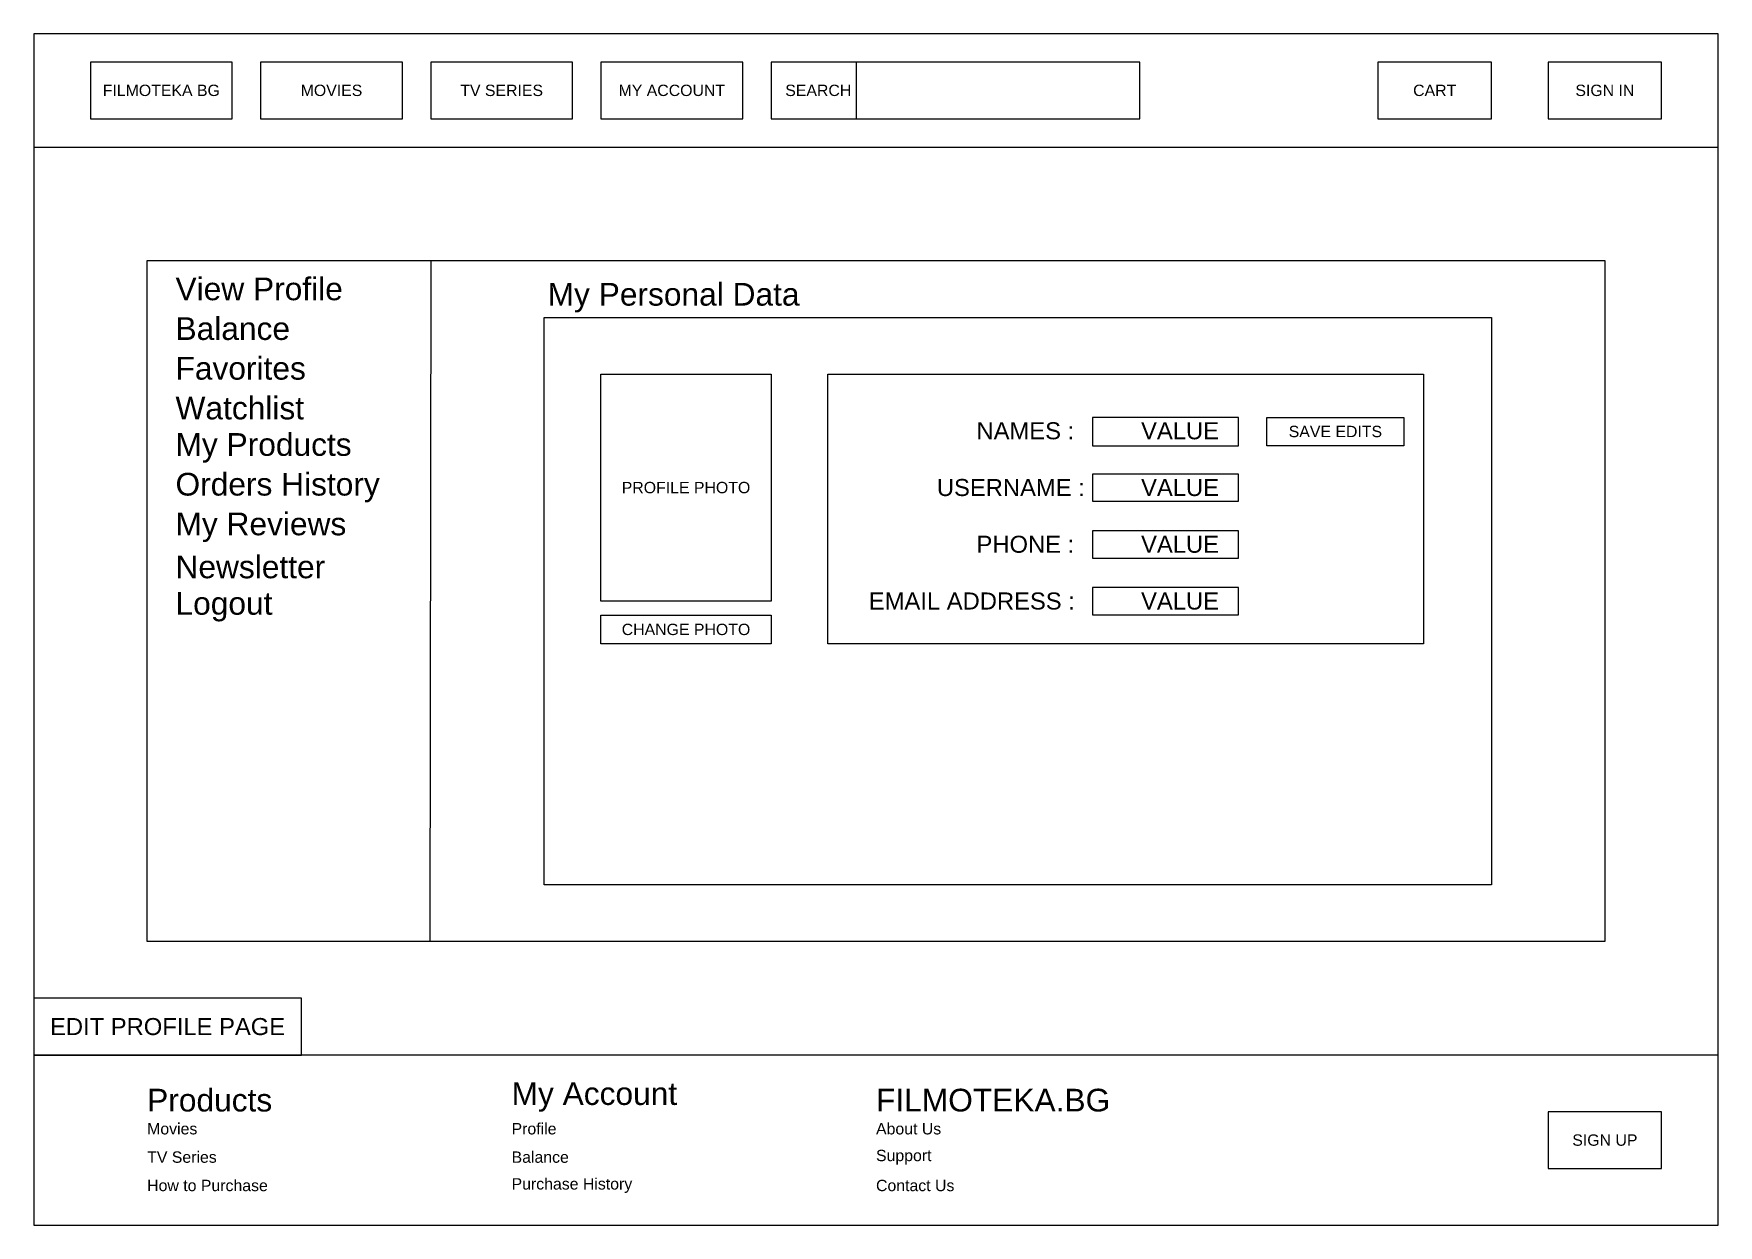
# Model space of a CAD drawing. Header units: inches. Extents: x 698 to 1619, y 429 to 1299.
# Drawn here: x 1014.8 to 1311.8, y 868.9 to 1078.9 of the extents above; entities that cross this region are included whole.
import ezdxf

# ---------------------------------------------------------------- set-up
doc = ezdxf.new("R2010")
doc.units = ezdxf.units.IN
doc.header["$MEASUREMENT"] = 0
doc.styles.get("Standard").update_dxf_attribs({"font": 'arial.ttf'})

msp = doc.modelspace()

# ---------------------------------------------------------------- texts
for s, width, insert, char_height, attachment_point in [('FILMOTEKA BG', 23.0842, (1037.29, 1068.89), 2, 5), ('MOVIES', 23.0842, (1067.29, 1068.89), 2, 5), ('TV SERIES', 23.0842, (1097.29, 1068.89), 2, 5), ('MY ACCOUNT', 23.0842, (1127.29, 1068.89), 2, 5), ('SEARCH', 23.0842, (1147.29, 1068.89), 2, 4), ('CART', 23.0842, (1261.79, 1068.89), 2, 5), ('SIGN IN', 23.0842, (1291.79, 1068.89), 2, 5), ('My Personal Data', 55.1136, (1105.4, 1032.36), 4, 4), ('^I      NAMES :^IVALUE', 89.2272, (1162.02, 1008.89), 3, 4), ('SAVE EDITS', 30.346, (1244.28, 1008.77), 2, 5), ('PROFILE PHOTO', 23.0842, (1129.79, 998.89), 2, 5), ('^IUSERNAME :^IVALUE', 89.2272, (1162.02, 998.89), 3, 4), ('^I      PHONE :^IVALUE', 89.2272, (1162.02, 988.89), 3, 4), ('EMAIL ADDRESS :^IVALUE', 89.2272, (1162.02, 978.89), 3, 4), ('CHANGE PHOTO', 23.0842, (1129.79, 973.89), 2, 5), ('My Account', 30.4886, (1099.04, 888.89), 4, 7), ('Products', 23.0842, (1034.79, 888.89), 4, 7), ('FILMOTEKA.BG', 23.0842, (1163.29, 888.89), 4, 7), ('SIGN UP', 23.0842, (1291.79, 883.89), 2, 5)]:
    msp.add_mtext_dynamic_manual_height_columns(s, width=width, gutter_width=1, heights=[0], dxfattribs=dict(insert=insert, char_height=char_height, attachment_point=attachment_point))
at = {"color": 1}
for s, width, insert, char_height, attachment_point in [('View Profile', 36.4583, (1039.79, 1033.89), 4, 4), ('EDIT PROFILE PAGE', 43.8721, (1038.39, 903.89), 3, 5)]:
    msp.add_mtext_dynamic_manual_height_columns(s, width=width, gutter_width=1, heights=[0], dxfattribs=dict(at, insert=insert, char_height=char_height, attachment_point=attachment_point))
at = {"color": 5, "attachment_point": 4}
for s, width, insert, char_height in [('Balance', 36.4583, (1039.79, 1026.89), 4), ('Favorites', 36.4583, (1039.79, 1019.89), 4), ('Watchlist', 36.4583, (1039.79, 1012.89), 4), ('My Products', 36.4583, (1039.79, 1005.89), 4), ('Orders History', 36.4583, (1039.79, 998.89), 4), ('My Reviews', 36.4583, (1039.79, 991.89), 4), ('Newsletter', 36.4583, (1039.79, 984.89), 4), ('Logout', 36.4583, (1039.79, 977.89), 4), ('Movies', 23.0842, (1034.79, 885.89), 2), ('Profile', 23.0842, (1099.04, 885.89), 2), ('About Us', 23.0842, (1163.29, 885.89), 2), ('Support', 23.0842, (1163.29, 880.89), 2), ('TV Series', 23.0842, (1034.79, 880.89), 2), ('Balance', 23.0842, (1099.04, 880.89), 2), ('How to Purchase', 23.0842, (1034.79, 875.89), 2), ('Purchase History', 23.0842, (1099.04, 875.89), 2), ('Contact Us', 23.0842, (1163.29, 875.89), 2)]:
    msp.add_mtext_dynamic_manual_height_columns(s, width=width, gutter_width=1, heights=[0], dxfattribs=dict(at, insert=insert, char_height=char_height))

# ---------------------------------------------------------------- linework, layer by layer
for points in [[(1014.79, 1078.89), (1014.79, 868.89), (1311.79, 868.89), (1311.79, 1078.89)], [(1014.79, 1078.89), (1014.79, 1058.89), (1311.79, 1058.89), (1311.79, 1078.89)], [(1024.79, 1073.89), (1024.79, 1063.89), (1049.79, 1063.89), (1049.79, 1073.89)], [(1054.79, 1073.89), (1054.79, 1063.89), (1079.79, 1063.89), (1079.79, 1073.89)], [(1084.79, 1073.89), (1084.79, 1063.89), (1109.79, 1063.89), (1109.79, 1073.89)], [(1114.79, 1073.89), (1114.79, 1063.89), (1139.79, 1063.89), (1139.79, 1073.89)], [(1144.79, 1073.89), (1144.79, 1063.89), (1209.79, 1063.89), (1209.79, 1073.89)], [(1251.79, 1073.89), (1251.79, 1063.89), (1271.79, 1063.89), (1271.79, 1073.89)], [(1281.79, 1073.89), (1281.79, 1063.89), (1301.79, 1063.89), (1301.79, 1073.89)], [(1034.79, 1038.89), (1291.79, 1038.89), (1291.79, 918.89), (1034.79, 918.89)], [(1034.79, 1038.89), (1084.79, 1038.89), (1084.65, 918.89), (1034.79, 918.89)], [(1104.79, 1028.89), (1271.79, 1028.89), (1271.79, 928.89), (1104.79, 928.89)], [(1114.79, 1018.89), (1144.79, 1018.89), (1144.79, 978.89), (1114.79, 978.89)], [(1154.79, 1018.89), (1259.79, 1018.89), (1259.79, 971.39), (1154.79, 971.39)], [(1227.19, 1011.27), (1201.47, 1011.27), (1201.47, 1006.27), (1227.19, 1006.27)], [(1232.19, 1011.27), (1256.37, 1011.27), (1256.37, 1006.27), (1232.19, 1006.27)], [(1227.19, 1001.27), (1201.47, 1001.27), (1201.47, 996.48), (1227.19, 996.48)], [(1227.19, 991.27), (1201.47, 991.27), (1201.47, 986.48), (1227.19, 986.48)], [(1227.19, 981.27), (1201.47, 981.27), (1201.47, 976.48), (1227.19, 976.48)], [(1114.79, 976.39), (1144.79, 976.39), (1144.79, 971.39), (1114.79, 971.39)], [(1014.79, 908.89), (1014.79, 898.89), (1061.99, 898.89), (1061.99, 908.89)], [(1014.79, 898.89), (1014.79, 868.89), (1311.79, 868.89), (1311.79, 898.89)], [(1281.79, 888.89), (1281.79, 878.89), (1301.79, 878.89), (1301.79, 888.89)]]:
    msp.add_lwpolyline(points, close=True)
msp.add_lwpolyline([(1159.79, 1073.89), (1159.79, 1063.89)])

msp.set_redraw_order([(e.dxf.handle, doc.entitydb.next_handle()) for e in msp.query("TEXT MTEXT ATTDEF DIMENSION ARC_DIMENSION")])  # texts and dimensions are drawn at this point

doc.saveas('drawing.dxf')
